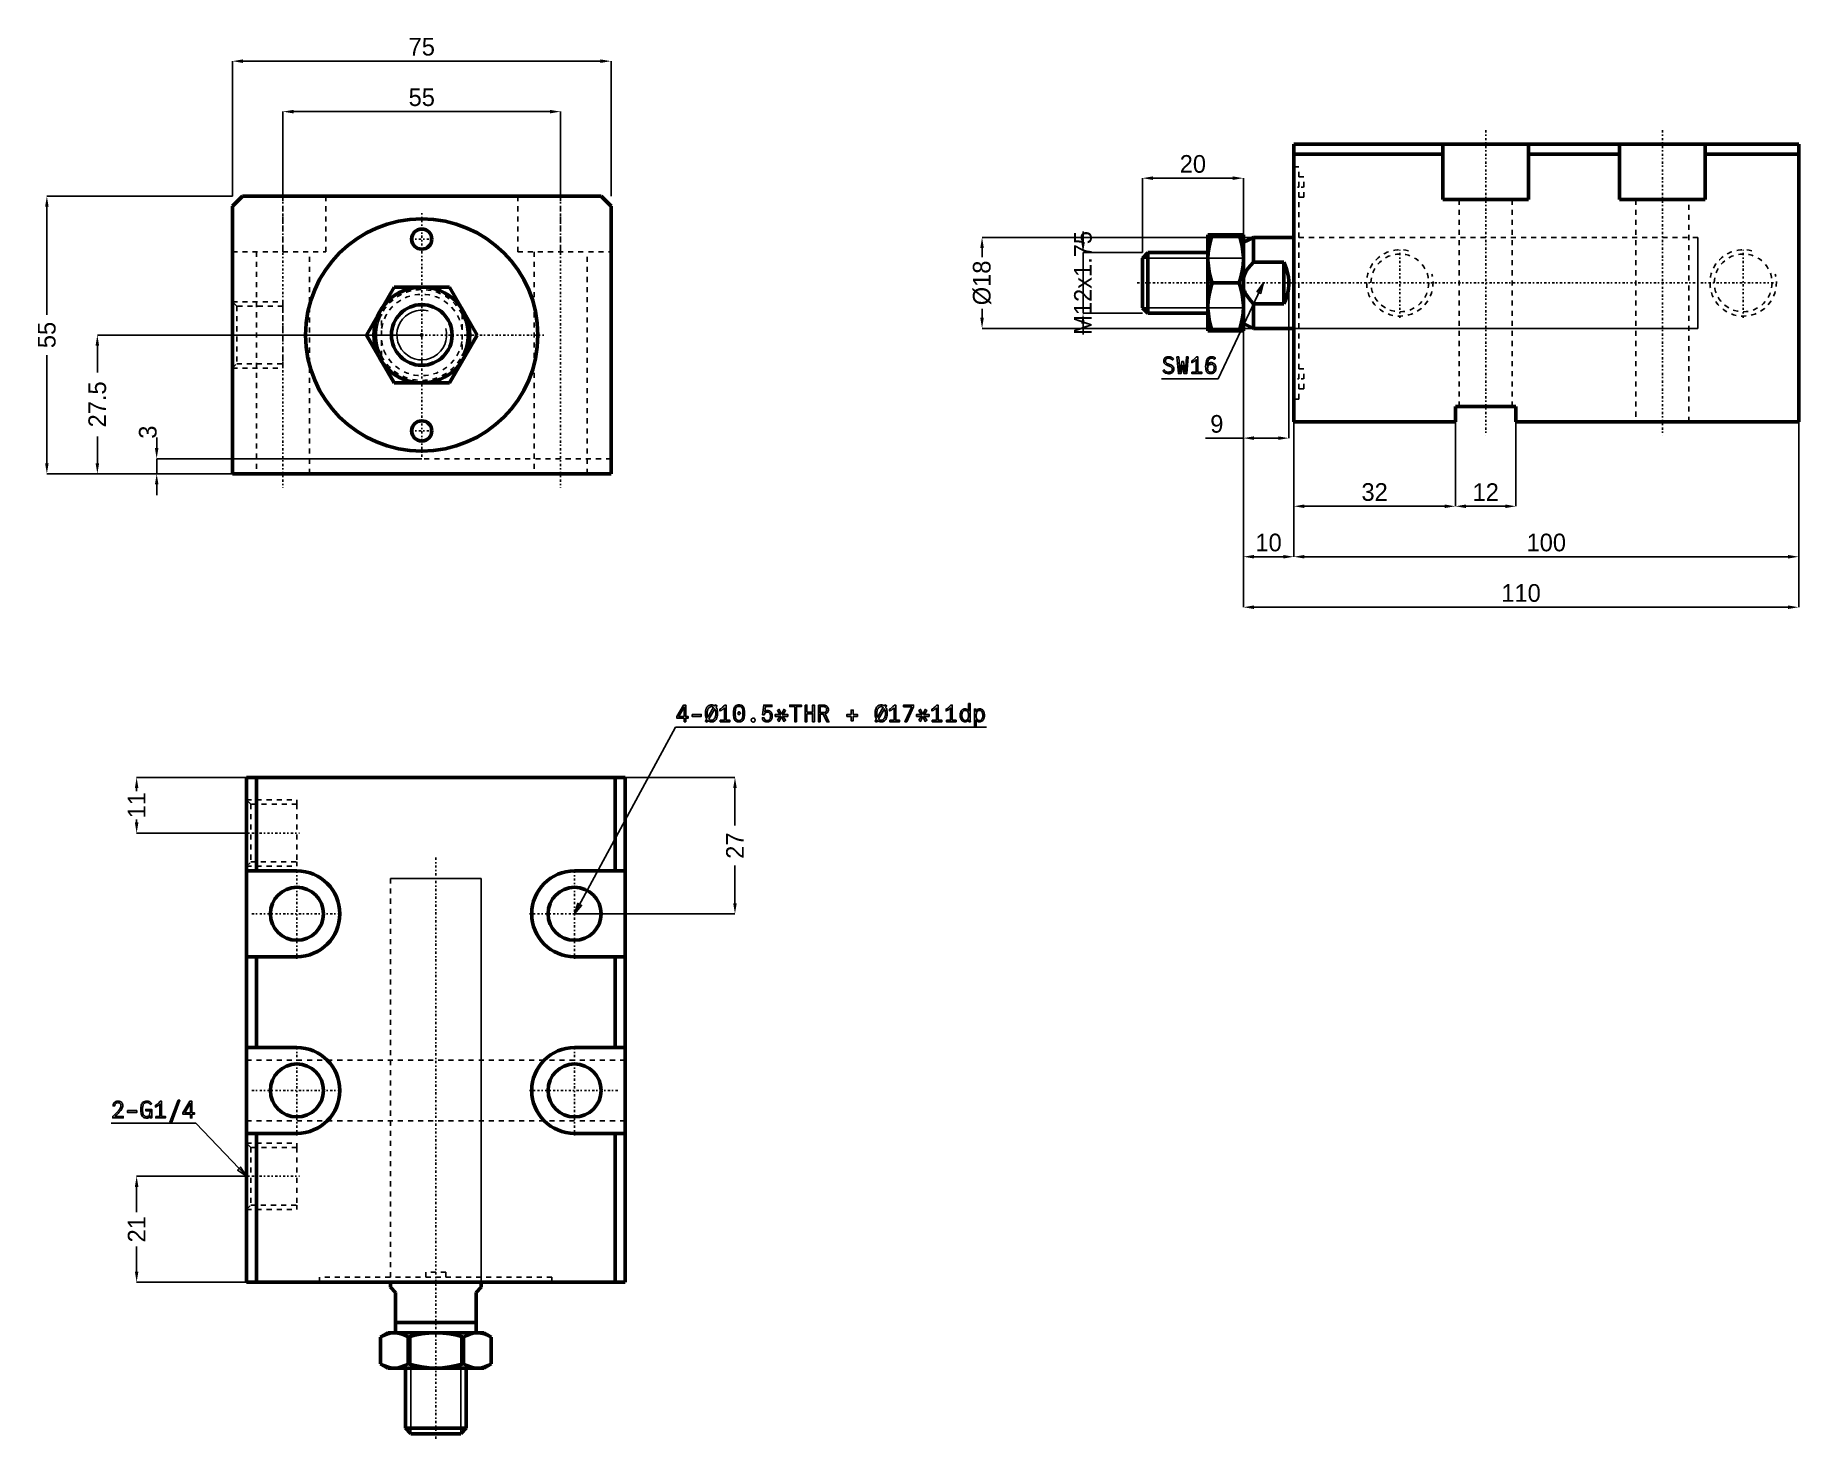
# Model space of a CAD drawing. Header units: millimetres. Extents: x -77 to 273, y -219 to 59.
import ezdxf

# ---------------------------------------------------------------- set-up
doc = ezdxf.new("R2010")
doc.units = ezdxf.units.MM
doc.linetypes.add('Center', pattern=[1.5, 0.45, -0.5, 0.05, -0.5])
doc.linetypes.add('Dashed', pattern=[2, 1, -1])
for name, color, linetype, lineweight in [('2d ConnectionPoints', 7, 'Continuous', 50), ('AM_0', 7, 'Continuous', 50), ('AM_5', 3, 'Continuous', 25), ('AM_7', 7, 'Center', 25), ('AM_9', 6, 'Dashed', 25)]:
    doc.layers.add(name, color=color, linetype=linetype, lineweight=lineweight)
doc.dimstyles.new('ISO-25', dxfattribs={"dimtxt": 2.5, "dimasz": 2.5, "dimexe": 1.25, "dimexo": 0.625, "dimtad": 1, "dimtxsty": 'Standard', "dimcen": 2.5, "dimadec": 0, "dimazin": 0, "dimtfac": 1, "dimtmove": 0, "dimatfit": 3, "dimfxl": 1, "dimarcsym": 0})

msp = doc.modelspace()

# ---------------------------------------------------------------- blocks, each defined once
blk = doc.blocks.new('1_JEBL_M1_EX_32_50Sm1_0_in_JEBL_M1_EX_32_50S_0_0')
at = {"layer": 'AM_0'}
for p, q in [((-35.5, 27.5), (-37.5, 25.5)), ((-37.5, 25.5), (-37.5, -27.5)), ((35.5, 27.5), (-35.5, 27.5)), ((37.5, 25.5), (35.5, 27.5)), ((37.5, -27.5), (37.5, 25.5)), ((-37.5, -27.5), (37.5, -27.5))]:
    blk.add_line(p, q, dxfattribs=at)
for centre, radius in [((0, 0), 23), ((0, 19), 2), ((0, -19), 2)]:
    blk.add_circle(centre, radius, dxfattribs=at)
at = {"layer": 'AM_5', "linetype": 'Dashed'}
for p, q in [((-37.5, 6.5785), (-27.5, 6.5785)), ((-27.5, 5.7225), (-27.5, 6.5785)), ((-37.5, -6.5785), (-27.5, -6.5785)), ((-27.5, -5.7225), (-27.5, -6.5785))]:
    blk.add_line(p, q, dxfattribs=at)
at = {"layer": 'AM_7'}
for p, q in [((-27.5, 30.25), (-27.5, -30.25)), ((27.5, 30.25), (27.5, -30.25)), ((0, -24.15), (0, 24.15)), ((-2.1, 19), (2.1, 19)), ((-38, 0), (-27, 0)), ((-24.15, 0), (24.15, 0)), ((-2.1, -19), (2.1, -19))]:
    blk.add_line(p, q, dxfattribs=at)
at = {"layer": 'AM_9'}
for p, q in [((-27.5, 16.5), (-27.5, 27.5)), ((-19, 16.5), (-19, 27.5)), ((19, 27.5), (19, 16.5)), ((27.5, 16.5), (27.5, 27.5)), ((-37.5, 16.5), (-19, 16.5)), ((-32.75, 16.5), (-32.75, -27.5)), ((-22.25, -27.5), (-22.25, 16.5)), ((19, 16.5), (37.5, 16.5)), ((22.25, 16.5), (22.25, -27.5)), ((32.75, -27.5), (32.75, 16.5)), ((-36.644, 5.7225), (-37.5, 6.5785)), ((-27.5, 5.7225), (-36.644, 5.7225)), ((-36.644, 5.7225), (-36.644, -5.7225)), ((-27.5, 5.7225), (-27.5, -5.7225)), ((-37.5, -6.5785), (-36.644, -5.7225)), ((-36.644, -5.7225), (-27.5, -5.7225)), ((37.5, -24.5), (-37.5, -24.5))]:
    blk.add_line(p, q, dxfattribs=at)
blk = doc.blocks.new('2_JEBL_32_50ST_EX_rod_0_in_JEBL_M1_EX_32_50S_0_0')
at = {"layer": 'AM_0'}
for p, q in [((-10.97, 0), (-5.48, 9.5)), ((-5.48, 9.5), (5.48, 9.5)), ((5.48, 9.5), (10.97, 0)), ((-5.48, -9.5), (-10.97, 0)), ((10.97, 0), (5.48, -9.5)), ((5.48, -9.5), (-5.48, -9.5))]:
    blk.add_line(p, q, dxfattribs=at)
for radius in [9.5, 6]:
    blk.add_circle((0, 0), radius, dxfattribs=at)
at = {"layer": 'AM_5'}
blk.add_arc((0, 0), 4.93, 75, 15, dxfattribs=at)
at = {"layer": 'AM_9'}
for p, q in [((-8, -4.12), (-8, 4.12)), ((8, 4.12), (8, -4.12))]:
    blk.add_line(p, q, dxfattribs=at)
for points in [[(-8, 4.12), (-8.33, 3.41), (-8.59, 2.67), (-8.79, 1.91), (-8.93, 1.14), (-8.99, 0.36), (-8.99, -0.43), (-8.92, -1.21), (-8.78, -1.98), (-8.57, -2.74), (-8.3, -3.48), (-8, -4.12)], [(8, -4.12), (8.33, -3.41), (8.59, -2.67), (8.79, -1.91), (8.93, -1.14), (8.99, -0.36), (8.99, 0.43), (8.92, 1.21), (8.78, 1.98), (8.57, 2.74), (8.3, 3.48), (8, 4.12)]]:
    blk.add_lwpolyline(points, dxfattribs=at)
for radius, start, end in [(9, 27.266, 152.734), (8.07, 7.4106, 172.5894), (8.07, 187.4106, 352.5894), (9, 207.266, 332.734)]:
    blk.add_arc((0, 0), radius, start, end, dxfattribs=at)
blk = doc.blocks.new('*D3')
at = {"layer": 'AM_5', "color": 0, "lineweight": -2}
for p, q in [((-37.5, 27.5), (-37.5, 54.25)), ((-35.4, 54.25), (35.4, 54.25)), ((37.5, 27.5), (37.5, 54.25))]:
    blk.add_line(p, q, dxfattribs=at)
at = {"layer": 'AM_5', "color": 0}
for points in [[(-35.4, 54.6), (-35.4, 53.9), (-37.5, 54.25)], [(35.4, 53.9), (35.4, 54.6), (37.5, 54.25)]]:
    blk.add_solid(points, dxfattribs=at)
at = {"layer": 'Defpoints', "color": 0}
for p in [(37.5, 54.25), (-37.5, 27.5), (37.5, 27.5)]:
    blk.add_point(p, dxfattribs=at)
at = {"layer": 'AM_5', "color": 0, "insert": (0, 57.09), "char_height": 3.5, "attachment_point": 5}
blk.add_mtext('75', dxfattribs=at)
blk = doc.blocks.new('*D4')
at = {"layer": 'AM_5', "color": 0, "lineweight": -2}
for p, q in [((-37.5, 27.5), (-74.25, 27.5)), ((-74.25, 25.4), (-74.25, 4.01)), ((-74.25, -25.4), (-74.25, -4.01)), ((-37.5, -27.5), (-74.25, -27.5))]:
    blk.add_line(p, q, dxfattribs=at)
at = {"layer": 'AM_5', "color": 0}
for points in [[(-73.9, 25.4), (-74.6, 25.4), (-74.25, 27.5)], [(-74.6, -25.4), (-73.9, -25.4), (-74.25, -27.5)]]:
    blk.add_solid(points, dxfattribs=at)
at = {"layer": 'Defpoints', "color": 0}
for p in [(-37.5, 27.5), (-74.25, -27.5), (-37.5, -27.5)]:
    blk.add_point(p, dxfattribs=at)
at = {"layer": 'AM_5', "color": 0, "insert": (-74.25, 0), "char_height": 3.5, "attachment_point": 5, "rotation": 90}
blk.add_mtext('55', dxfattribs=at)
blk = doc.blocks.new('*D5')
at = {"layer": 'AM_5', "color": 0, "lineweight": -2}
for p, q in [((0, 0), (-64.25, 0)), ((-64.25, -2.1), (-64.25, -7.41)), ((-64.25, -25.4), (-64.25, -20.09)), ((-37.5, -27.5), (-64.25, -27.5))]:
    blk.add_line(p, q, dxfattribs=at)
at = {"layer": 'AM_5', "color": 0}
for points in [[(-63.9, -2.1), (-64.6, -2.1), (-64.25, 0)], [(-64.6, -25.4), (-63.9, -25.4), (-64.25, -27.5)]]:
    blk.add_solid(points, dxfattribs=at)
at = {"layer": 'Defpoints', "color": 0}
for p in [(0, 0), (-64.25, -27.5), (-37.5, -27.5)]:
    blk.add_point(p, dxfattribs=at)
at = {"layer": 'AM_5', "color": 0, "insert": (-64.25, -13.75), "char_height": 3.5, "attachment_point": 5, "rotation": 90}
blk.add_mtext('27.5', dxfattribs=at)
blk = doc.blocks.new('*D6')
at = {"layer": 'AM_5', "color": 0, "lineweight": -2}
for p, q in [((-52.5, -22.4), (-52.5, -20.3)), ((0, -24.5), (-52.5, -24.5)), ((-52.5, -24.5), (-52.5, -27.5)), ((-37.5, -27.5), (-52.5, -27.5)), ((-52.5, -29.6), (-52.5, -31.7))]:
    blk.add_line(p, q, dxfattribs=at)
at = {"layer": 'AM_5', "color": 0}
for points in [[(-52.85, -22.4), (-52.15, -22.4), (-52.5, -24.5)], [(-52.15, -29.6), (-52.85, -29.6), (-52.5, -27.5)]]:
    blk.add_solid(points, dxfattribs=at)
at = {"layer": 'Defpoints', "color": 0}
for p in [(-52.5, -27.5), (-37.5, -27.5), (0, -24.5)]:
    blk.add_point(p, dxfattribs=at)
at = {"layer": 'AM_5', "color": 0, "insert": (-54.25, -19.25), "char_height": 3.5, "attachment_point": 5, "rotation": 90}
blk.add_mtext('3', dxfattribs=at)
blk = doc.blocks.new('*D7')
at = {"layer": 'AM_5', "color": 0, "lineweight": -2}
for p, q in [((-27.5, 27.5), (-27.5, 44.25)), ((-25.4, 44.25), (25.4, 44.25)), ((27.5, 27.5), (27.5, 44.25))]:
    blk.add_line(p, q, dxfattribs=at)
at = {"layer": 'AM_5', "color": 0}
for points in [[(-25.4, 44.6), (-25.4, 43.9), (-27.5, 44.25)], [(25.4, 43.9), (25.4, 44.6), (27.5, 44.25)]]:
    blk.add_solid(points, dxfattribs=at)
at = {"layer": 'Defpoints', "color": 0}
for p in [(27.5, 44.25), (-27.5, 27.5), (27.5, 27.5)]:
    blk.add_point(p, dxfattribs=at)
at = {"layer": 'AM_5', "color": 0, "insert": (0, 47.09), "char_height": 3.5, "attachment_point": 5}
blk.add_mtext('55', dxfattribs=at)
blk = doc.blocks.new('1_JEBL_M1_EX_32_50Sm1_0_in_JEBL_M1_EX_32_50S_0_2')
at = {"layer": 'AM_0'}
for p, q in [((100, 27.5), (0, 27.5)), ((0, -27.5), (0, 27.5)), ((29.5, 25.5), (0, 25.5)), ((29.5, 27.5), (29.5, 16.5)), ((46.5, 16.5), (46.5, 27.5)), ((64.5, 25.5), (46.5, 25.5)), ((64.5, 27.5), (64.5, 16.5)), ((81.5, 16.5), (81.5, 27.5)), ((100, 25.5), (81.5, 25.5)), ((100, -27.5), (100, 27.5)), ((29.5, 16.5), (46.5, 16.5)), ((64.5, 16.5), (81.5, 16.5)), ((32, -27.5), (0, -27.5)), ((32, -24.5), (44, -24.5)), ((32, -27.5), (32, -24.5)), ((44, -24.5), (44, -27.5)), ((100, -27.5), (44, -27.5))]:
    blk.add_line(p, q, dxfattribs=at)
at = {"layer": 'AM_5', "linetype": 'Dashed'}
for centre in [(21, 0), (89, 0)]:
    blk.add_arc(centre, 6.5785, 75, 15, dxfattribs=at)
at = {"layer": 'AM_7'}
for p, q in [((38, 30.25), (38, -30.25)), ((73, 30.25), (73, -30.25)), ((-0.1, 19), (2.1, 19)), ((21, -6.907425), (21, 6.907425)), ((89, -6.907425), (89, 6.907425)), ((-0.1, -19), (2.1, -19))]:
    blk.add_line(p, q, dxfattribs=at)
at = {"layer": 'AM_9'}
for p, q in [((1, 23), (0, 23)), ((1, -23), (1, 23)), ((2, 21), (1, 21)), ((2, 17), (2, 21)), ((1, 17), (2, 17)), ((32.75, 16.5), (32.75, -24.5)), ((43.25, -24.5), (43.25, 16.5)), ((67.75, 16.5), (67.75, -27.5)), ((78.25, -27.5), (78.25, 16.5)), ((80, 9), (1, 9)), ((80, -9), (80, 9)), ((1, -9), (80, -9)), ((2, -17), (1, -17)), ((2, -21), (2, -17)), ((0, -23), (1, -23)), ((1, -21), (2, -21))]:
    blk.add_line(p, q, dxfattribs=at)
for centre in [(21, 0), (89, 0)]:
    blk.add_circle(centre, 5.7225, dxfattribs=at)
blk = doc.blocks.new('2_JEBL_32_50ST_EX_rod_0_in_JEBL_M1_EX_32_50S_0_2')
at = {"layer": 'AM_0'}
for p, q in [((-17, 9.5), (-10, 9.5)), ((-17, 9.5), (-17, -9.5)), ((-10, 9.5), (-10, -9.5)), ((-8, 9), (-10, 8.07)), ((0, 9), (-8, 9)), ((-8, 9), (-8, 4.12)), ((-28.93, 6), (-30, 4.93)), ((-30, 4.93), (-30, -4.93)), ((-17, 6), (-28.93, 6)), ((-28.93, 6), (-28.93, -6)), ((-2, 4.12), (-8, 4.12)), ((-2, 4.12), (-2, -4.12)), ((-10.85, 0), (-16.15, 0)), ((-30, -4.93), (-28.93, -6)), ((-28.93, -6), (-17, -6)), ((-8, -4.12), (-2, -4.12)), ((-8, -4.12), (-8, -9)), ((-10, -9.5), (-17, -9.5)), ((-10, -8.07), (-8, -9)), ((-8, -9), (0, -9))]:
    blk.add_line(p, q, dxfattribs=at)
for points in [[(-16.15, 9.5), (-16.5, 8.34), (-16.77, 7.17), (-16.94, 5.97), (-17, 4.75)], [(-10, 4.75), (-10, 5.09), (-10.08, 6.2), (-10.26, 7.3), (-10.52, 8.41), (-10.85, 9.5)], [(-17, 4.75), (-17, 4.41), (-16.92, 3.3), (-16.74, 2.2), (-16.48, 1.09), (-16.15, 0)], [(-10.85, 0), (-10.5, 1.16), (-10.23, 2.33), (-10.06, 3.53), (-10, 4.75)], [(-8, 4.12), (-8.54, 3.54), (-9.03, 2.92), (-9.49, 2.24), (-9.84, 1.5), (-10, 1.04)], [(-2, -4.12), (-1.67, -3.41), (-1.41, -2.67), (-1.21, -1.91), (-1.07, -1.14), (-1.01, -0.36), (-1.01, 0.43), (-1.08, 1.21), (-1.22, 1.98), (-1.43, 2.74), (-1.7, 3.48), (-2, 4.12)], [(-16.15, 0), (-16.5, -1.16), (-16.77, -2.33), (-16.94, -3.53), (-17, -4.75)], [(-10, -4.75), (-10, -4.41), (-10.08, -3.3), (-10.26, -2.2), (-10.52, -1.09), (-10.85, 0)], [(-10, -1.04), (-9.96, -1.18), (-9.8, -1.6), (-9.61, -2), (-9.13, -2.79), (-8.6, -3.48), (-8, -4.12)], [(-17, -4.75), (-17, -5.09), (-16.92, -6.2), (-16.74, -7.3), (-16.48, -8.41), (-16.15, -9.5)], [(-10.85, -9.5), (-10.5, -8.34), (-10.23, -7.17), (-10.06, -5.97), (-10, -4.75)]]:
    blk.add_lwpolyline(points, dxfattribs=at)
at = {"layer": 'AM_5'}
for p, q in [((-30, 4.93), (-10, 4.93)), ((-30, -4.93), (-10, -4.93))]:
    blk.add_line(p, q, dxfattribs=at)
at = {"layer": 'AM_7'}
blk.add_line((-31, 0), (95.91, 0), dxfattribs=at)
at = {"layer": 'AM_9'}
for p, q in [((80, 9), (0, 9)), ((80, 9), (80, -9)), ((0, -9), (80, -9))]:
    blk.add_line(p, q, dxfattribs=at)
blk = doc.blocks.new('*D20')
at = {"layer": 'AM_5', "color": 0, "lineweight": -2}
for p, q in [((172.72, 10.32), (172.72, -43.93)), ((272.72, 10.32), (272.72, -43.93)), ((174.82, -43.93), (270.62, -43.93))]:
    blk.add_line(p, q, dxfattribs=at)
at = {"layer": 'AM_5', "color": 0}
for points in [[(174.82, -43.58), (174.82, -44.28), (172.72, -43.93)], [(270.62, -44.28), (270.62, -43.58), (272.72, -43.93)]]:
    blk.add_solid(points, dxfattribs=at)
at = {"layer": 'Defpoints', "color": 0}
for p in [(172.72, 10.32), (272.72, 10.32), (272.72, -43.93)]:
    blk.add_point(p, dxfattribs=at)
at = {"layer": 'AM_5', "color": 0, "insert": (222.72, -41.13), "char_height": 3.5, "attachment_point": 5}
blk.add_mtext('100', dxfattribs=at)
blk = doc.blocks.new('*D21')
at = {"layer": 'AM_5', "color": 0, "lineweight": -2}
for p, q in [((272.72, 10.32), (272.72, -53.93)), ((162.72, 2.25), (162.72, -53.93)), ((164.82, -53.93), (270.62, -53.93))]:
    blk.add_line(p, q, dxfattribs=at)
at = {"layer": 'AM_5', "color": 0}
for points in [[(164.82, -53.58), (164.82, -54.28), (162.72, -53.93)], [(270.62, -54.28), (270.62, -53.58), (272.72, -53.93)]]:
    blk.add_solid(points, dxfattribs=at)
at = {"layer": 'Defpoints', "color": 0}
for p in [(272.72, 10.32), (162.72, 2.25), (272.72, -53.93)]:
    blk.add_point(p, dxfattribs=at)
at = {"layer": 'AM_5', "color": 0, "insert": (217.72, -51.13), "char_height": 3.5, "attachment_point": 5}
blk.add_mtext('110', dxfattribs=at)
blk = doc.blocks.new('*D22')
at = {"layer": 'AM_5', "color": 0, "lineweight": -2}
for p, q in [((204.72, -17.18), (204.72, -33.93)), ((216.72, -17.18), (216.72, -33.93)), ((206.82, -33.93), (214.62, -33.93))]:
    blk.add_line(p, q, dxfattribs=at)
at = {"layer": 'AM_5', "color": 0}
for points in [[(206.82, -33.58), (206.82, -34.28), (204.72, -33.93)], [(214.62, -34.28), (214.62, -33.58), (216.72, -33.93)]]:
    blk.add_solid(points, dxfattribs=at)
at = {"layer": 'Defpoints', "color": 0}
for p in [(204.72, -17.18), (216.72, -17.18), (216.72, -33.93)]:
    blk.add_point(p, dxfattribs=at)
at = {"layer": 'AM_5', "color": 0, "insert": (210.72, -31.13), "char_height": 3.5, "attachment_point": 5}
blk.add_mtext('12', dxfattribs=at)
blk = doc.blocks.new('*D23')
at = {"layer": 'AM_5', "color": 0, "lineweight": -2}
for p, q in [((162.72, 2.25), (162.72, -43.93)), ((172.72, 1.32), (172.72, -43.93)), ((170.62, -43.93), (164.82, -43.93))]:
    blk.add_line(p, q, dxfattribs=at)
at = {"layer": 'AM_5', "color": 0}
for points in [[(164.82, -43.58), (164.82, -44.28), (162.72, -43.93)], [(170.62, -44.28), (170.62, -43.58), (172.72, -43.93)]]:
    blk.add_solid(points, dxfattribs=at)
at = {"layer": 'Defpoints', "color": 0}
for p in [(162.72, 2.25), (172.72, 1.32), (162.72, -43.93)]:
    blk.add_point(p, dxfattribs=at)
at = {"layer": 'AM_5', "color": 0, "insert": (167.72, -41.13), "char_height": 3.5, "attachment_point": 5}
blk.add_mtext('10', dxfattribs=at)
blk = doc.blocks.new('*D24')
at = {"layer": 'AM_5', "color": 0, "lineweight": -2}
for p, q in [((172.72, 19.32), (110.97, 19.32)), ((110.97, 17.22), (110.97, 15.45)), ((110.97, 3.42), (110.97, 5.19)), ((172.72, 1.32), (110.97, 1.32))]:
    blk.add_line(p, q, dxfattribs=at)
at = {"layer": 'AM_5', "color": 0}
for points in [[(111.32, 17.22), (110.62, 17.22), (110.97, 19.32)], [(110.62, 3.42), (111.32, 3.42), (110.97, 1.32)]]:
    blk.add_solid(points, dxfattribs=at)
at = {"layer": 'Defpoints', "color": 0}
for p in [(172.72, 19.32), (110.97, 1.32), (172.72, 1.32)]:
    blk.add_point(p, dxfattribs=at)
at = {"layer": 'AM_5', "color": 0, "insert": (110.97, 10.32), "char_height": 3.5, "attachment_point": 5, "rotation": 90}
blk.add_mtext('Ø18', dxfattribs=at)
blk = doc.blocks.new('*D25')
at = {"layer": 'AM_5', "color": 0, "lineweight": -2}
for p, q in [((130.97, 18.42), (130.97, 20.52)), ((142.72, 16.32), (130.97, 16.32)), ((130.97, 16.32), (130.97, 4.32)), ((142.72, 4.32), (130.97, 4.32)), ((130.97, 2.22), (130.97, 0.12))]:
    blk.add_line(p, q, dxfattribs=at)
at = {"layer": 'AM_5', "color": 0}
for points in [[(130.62, 18.42), (131.32, 18.42), (130.97, 16.32)], [(131.32, 2.22), (130.62, 2.22), (130.97, 4.32)]]:
    blk.add_solid(points, dxfattribs=at)
at = {"layer": 'Defpoints', "color": 0}
for p in [(142.72, 16.32), (130.97, 4.32), (142.72, 4.32)]:
    blk.add_point(p, dxfattribs=at)
at = {"layer": 'AM_5', "color": 0, "insert": (130.97, 10.32), "char_height": 3.5, "attachment_point": 5, "rotation": 90}
blk.add_mtext('M12x1.75', dxfattribs=at)
blk = doc.blocks.new('*D26')
at = {"layer": 'AM_5', "color": 0, "lineweight": -2}
for p, q in [((171.72, 10.32), (171.72, -20.43)), ((162.72, 1.32), (162.72, -20.43)), ((162.72, -20.43), (155.25, -20.43)), ((169.62, -20.43), (164.82, -20.43))]:
    blk.add_line(p, q, dxfattribs=at)
at = {"layer": 'AM_5', "color": 0}
for points in [[(164.82, -20.08), (164.82, -20.78), (162.72, -20.43)], [(169.62, -20.78), (169.62, -20.08), (171.72, -20.43)]]:
    blk.add_solid(points, dxfattribs=at)
at = {"layer": 'Defpoints', "color": 0}
for p in [(171.72, 10.32), (162.72, 1.32), (162.72, -20.43)]:
    blk.add_point(p, dxfattribs=at)
at = {"layer": 'AM_5', "color": 0, "insert": (157.47, -17.63), "char_height": 3.5, "attachment_point": 5}
blk.add_mtext('9', dxfattribs=at)
blk = doc.blocks.new('*D27')
at = {"layer": 'AM_5', "color": 0, "lineweight": -2}
for p, q in [((142.72, 16.32), (142.72, 31.07)), ((144.82, 31.07), (160.62, 31.07)), ((162.72, 19.32), (162.72, 31.07))]:
    blk.add_line(p, q, dxfattribs=at)
at = {"layer": 'AM_5', "color": 0}
for points in [[(144.82, 31.42), (144.82, 30.72), (142.72, 31.07)], [(160.62, 30.72), (160.62, 31.42), (162.72, 31.07)]]:
    blk.add_solid(points, dxfattribs=at)
at = {"layer": 'Defpoints', "color": 0}
for p in [(162.72, 31.07), (162.72, 19.32), (142.72, 16.32)]:
    blk.add_point(p, dxfattribs=at)
at = {"layer": 'AM_5', "color": 0, "insert": (152.72, 33.87), "char_height": 3.5, "attachment_point": 5}
blk.add_mtext('20', dxfattribs=at)
blk = doc.blocks.new('*D28')
at = {"layer": 'AM_5', "color": 0, "lineweight": -2}
for p, q in [((172.72, 10.32), (172.72, -33.93)), ((204.72, -17.18), (204.72, -33.93)), ((174.82, -33.93), (202.62, -33.93))]:
    blk.add_line(p, q, dxfattribs=at)
at = {"layer": 'AM_5', "color": 0}
for points in [[(174.82, -33.58), (174.82, -34.28), (172.72, -33.93)], [(202.62, -34.28), (202.62, -33.58), (204.72, -33.93)]]:
    blk.add_solid(points, dxfattribs=at)
at = {"layer": 'Defpoints', "color": 0}
for p in [(172.72, 10.32), (204.72, -17.18), (204.72, -33.93)]:
    blk.add_point(p, dxfattribs=at)
at = {"layer": 'AM_5', "color": 0, "insert": (188.72, -31.13), "char_height": 3.5, "attachment_point": 5}
blk.add_mtext('32', dxfattribs=at)
blk = doc.blocks.new('1_JEBL_M1_EX_32_50Sm1_0_in_JEBL_M1_EX_32_50S_0_4')
at = {"layer": 'AM_0'}
for p, q in [((37.5, 100), (-37.5, 100)), ((-37.5, 100), (-37.5, 0)), ((-35.5, 100), (-35.5, 81.5)), ((35.5, 100), (35.5, 81.5)), ((37.5, 100), (37.5, 0)), ((-27.5, 81.5), (-37.5, 81.5)), ((37.5, 81.5), (27.5, 81.5)), ((-37.5, 64.5), (-27.5, 64.5)), ((-35.5, 64.5), (-35.5, 46.5)), ((27.5, 64.5), (37.5, 64.5)), ((35.5, 64.5), (35.5, 46.5)), ((-27.5, 46.5), (-37.5, 46.5)), ((37.5, 46.5), (27.5, 46.5)), ((-37.5, 29.5), (-27.5, 29.5)), ((-35.5, 29.5), (-35.5, 0)), ((27.5, 29.5), (37.5, 29.5)), ((35.5, 29.5), (35.5, 0)), ((37.5, 0), (-37.5, 0))]:
    blk.add_line(p, q, dxfattribs=at)
for centre in [(-27.5, 73), (27.5, 73), (-27.5, 38), (27.5, 38)]:
    blk.add_circle(centre, 5.25, dxfattribs=at)
for centre, start, end in [((-27.5, 73), 270, 90), ((27.5, 73), 90, 270), ((-27.5, 38), 270, 90), ((27.5, 38), 90, 270)]:
    blk.add_arc(centre, 8.5, start, end, dxfattribs=at)
at = {"layer": 'AM_5', "linetype": 'Dashed'}
for p, q in [((-37.5, 95.5785), (-27.5, 95.5785)), ((-27.5, 94.7225), (-27.5, 95.5785)), ((-37.5, 82.4215), (-27.5, 82.4215)), ((-27.5, 83.2775), (-27.5, 82.4215)), ((-37.5, 27.5785), (-27.5, 27.5785)), ((-27.5, 26.7225), (-27.5, 27.5785)), ((-37.5, 14.4215), (-27.5, 14.4215)), ((-27.5, 15.2775), (-27.5, 14.4215))]:
    blk.add_line(p, q, dxfattribs=at)
at = {"layer": 'AM_7'}
for p, q in [((-38, 89), (-27, 89)), ((-27.5, 64.075), (-27.5, 81.925)), ((27.5, 64.075), (27.5, 81.925)), ((-36.425, 73), (-18.575, 73)), ((18.575, 73), (36.425, 73)), ((-27.5, 29.075), (-27.5, 46.925)), ((27.5, 29.075), (27.5, 46.925)), ((-36.425, 38), (-18.575, 38)), ((18.575, 38), (36.425, 38)), ((-38, 21), (-27, 21))]:
    blk.add_line(p, q, dxfattribs=at)
at = {"layer": 'AM_9'}
for p, q in [((-36.644, 94.7225), (-37.5, 95.5785)), ((-27.5, 94.7225), (-36.644, 94.7225)), ((-36.644, 94.7225), (-36.644, 83.2775)), ((-27.5, 94.7225), (-27.5, 83.2775)), ((-37.5, 82.4215), (-36.644, 83.2775)), ((-36.644, 83.2775), (-27.5, 83.2775)), ((9, 80), (-9, 80)), ((-9, 80), (-9, 1)), ((9, 1), (9, 80)), ((37.5, 44), (-37.5, 44)), ((37.5, 32), (-37.5, 32)), ((-36.644, 26.7225), (-37.5, 27.5785)), ((-27.5, 26.7225), (-36.644, 26.7225)), ((-36.644, 26.7225), (-36.644, 15.2775)), ((-27.5, 26.7225), (-27.5, 15.2775)), ((-37.5, 14.4215), (-36.644, 15.2775)), ((-36.644, 15.2775), (-27.5, 15.2775)), ((23, 1), (-23, 1)), ((-23, 1), (-23, 0)), ((2, 2), (-2, 2)), ((-2, 2), (-2, 1)), ((2, 1), (2, 2)), ((23, 0), (23, 1))]:
    blk.add_line(p, q, dxfattribs=at)
blk = doc.blocks.new('2_JEBL_32_50ST_EX_rod_0_in_JEBL_M1_EX_32_50S_0_4')
at = {"layer": 'AM_0'}
for p, q in [((-9, 0), (-9, -1)), ((9, -1), (9, 0)), ((-8, -2), (-9, -1)), ((-8, -10), (-8, -2)), ((9, -1), (8, -2)), ((8, -2), (8, -10)), ((-9.5, -10), (-10.97, -10.85)), ((-9.5, -10), (9.5, -10)), ((-8, -8), (8, -8)), ((10.97, -10.85), (9.5, -10)), ((-10.97, -10.85), (-10.97, -16.15)), ((-5.48, -10.85), (-5.48, -16.15)), ((5.48, -10.85), (5.48, -16.15)), ((10.97, -10.85), (10.97, -16.15)), ((-10.97, -16.15), (-9.5, -17)), ((-9.5, -17), (9.5, -17)), ((-6, -17), (-6, -28.93)), ((6, -28.93), (6, -17)), ((9.5, -17), (10.97, -16.15)), ((-6, -28.93), (-4.93, -30)), ((-6, -28.93), (6, -28.93)), ((-4.93, -30), (4.93, -30)), ((4.93, -30), (6, -28.93))]:
    blk.add_line(p, q, dxfattribs=at)
for points in [[(-8.23, -10), (-8.42, -10), (-9.06, -10.08), (-9.7, -10.26), (-10.34, -10.52), (-10.97, -10.85)], [(-5.48, -10.85), (-6.15, -10.5), (-6.83, -10.23), (-7.53, -10.06), (-8.23, -10)], [(0, -10), (-0.03, -10), (-1.4, -10.06), (-2.76, -10.23), (-4.13, -10.5), (-5.48, -10.85)], [(5.48, -10.85), (4.15, -10.5), (2.8, -10.23), (1.4, -10.06), (0, -10)], [(8.23, -10), (8.03, -10), (7.39, -10.08), (6.76, -10.26), (6.12, -10.52), (5.48, -10.85)], [(10.97, -10.85), (10.3, -10.5), (9.63, -10.23), (8.93, -10.06), (8.23, -10)], [(-10.97, -16.15), (-10.3, -16.5), (-9.63, -16.77), (-8.93, -16.94), (-8.23, -17)], [(-8.23, -17), (-8.03, -17), (-7.39, -16.92), (-6.76, -16.74), (-6.12, -16.48), (-5.48, -16.15)], [(-5.48, -16.15), (-4.15, -16.5), (-2.8, -16.77), (-1.4, -16.94), (0, -17)], [(0, -17), (0.03, -17), (1.4, -16.94), (2.76, -16.77), (4.13, -16.5), (5.48, -16.15)], [(5.48, -16.15), (6.15, -16.5), (6.83, -16.77), (7.53, -16.94), (8.23, -17)], [(8.23, -17), (8.42, -17), (9.06, -16.92), (9.7, -16.74), (10.34, -16.48), (10.97, -16.15)]]:
    blk.add_lwpolyline(points, dxfattribs=at)
at = {"layer": 'AM_5'}
for p, q in [((-4.93, -30), (-4.93, -10)), ((4.93, -30), (4.93, -10))]:
    blk.add_line(p, q, dxfattribs=at)
at = {"layer": 'AM_7'}
blk.add_line((0, -31), (0, 84.5), dxfattribs=at)
at = {"layer": 'AM_9'}
for p, q in [((-9, 80), (9, 80)), ((-9, 80), (-9, 0)), ((9, 0), (9, 80))]:
    blk.add_line(p, q, dxfattribs=at)
blk = doc.blocks.new('*D35')
at = {"layer": 'AM_5', "color": 0, "lineweight": -2}
for p, q in [((2.78, -87.67), (62.03, -87.67)), ((62.03, -89.77), (62.03, -97.2)), ((62.03, -112.57), (62.03, -105.13)), ((30.28, -114.67), (62.03, -114.67))]:
    blk.add_line(p, q, dxfattribs=at)
at = {"layer": 'AM_5', "color": 0}
for points in [[(62.38, -89.77), (61.68, -89.77), (62.03, -87.67)], [(61.68, -112.57), (62.38, -112.57), (62.03, -114.67)]]:
    blk.add_solid(points, dxfattribs=at)
at = {"layer": 'Defpoints', "color": 0}
for p in [(2.78, -87.67), (30.28, -114.67), (62.03, -114.67)]:
    blk.add_point(p, dxfattribs=at)
at = {"layer": 'AM_5', "color": 0, "insert": (62.03, -101.17), "char_height": 3.5, "attachment_point": 5, "rotation": 90}
blk.add_mtext('27', dxfattribs=at)
blk = doc.blocks.new('*D36')
at = {"layer": 'AM_5', "color": 0, "lineweight": -2}
for p, q in [((-34.72, -87.67), (-56.47, -87.67)), ((-56.47, -89.77), (-56.47, -90.37)), ((-56.47, -96.57), (-56.47, -95.97)), ((-34.72, -98.67), (-56.47, -98.67))]:
    blk.add_line(p, q, dxfattribs=at)
at = {"layer": 'AM_5', "color": 0}
for points in [[(-56.12, -89.77), (-56.82, -89.77), (-56.47, -87.67)], [(-56.82, -96.57), (-56.12, -96.57), (-56.47, -98.67)]]:
    blk.add_solid(points, dxfattribs=at)
at = {"layer": 'Defpoints', "color": 0}
for p in [(-56.47, -87.67), (-34.72, -87.67), (-34.72, -98.67)]:
    blk.add_point(p, dxfattribs=at)
at = {"layer": 'AM_5', "color": 0, "insert": (-56.47, -93.17), "char_height": 3.5, "attachment_point": 5, "rotation": 90}
blk.add_mtext('11', dxfattribs=at)
blk = doc.blocks.new('*D37')
at = {"layer": 'AM_5', "color": 0, "lineweight": -2}
for p, q in [((-34.72, -166.67), (-56.47, -166.67)), ((-56.47, -168.77), (-56.47, -173.78)), ((-56.47, -185.57), (-56.47, -180.55)), ((2.78, -187.67), (-56.47, -187.67))]:
    blk.add_line(p, q, dxfattribs=at)
at = {"layer": 'AM_5', "color": 0}
for points in [[(-56.12, -168.77), (-56.82, -168.77), (-56.47, -166.67)], [(-56.82, -185.57), (-56.12, -185.57), (-56.47, -187.67)]]:
    blk.add_solid(points, dxfattribs=at)
at = {"layer": 'Defpoints', "color": 0}
for p in [(-34.72, -166.67), (-56.47, -187.67), (2.78, -187.67)]:
    blk.add_point(p, dxfattribs=at)
at = {"layer": 'AM_5', "color": 0, "insert": (-56.47, -177.17), "char_height": 3.5, "attachment_point": 5, "rotation": 90}
blk.add_mtext('21', dxfattribs=at)

# ---------------------------------------------------------------- dimensions: what is measured, and where the dimension line sits
at = {"layer": 'AM_5'}
for base, p1, p2, text, picture, middle in [((37.5, 54.25), (-37.5, 27.5), (37.5, 27.5), '75', '*D3', (0, 54.25)), ((27.5, 44.25), (-27.5, 27.5), (27.5, 27.5), '55', '*D7', (0, 44.25)), ((162.718, 31.069), (142.718, 16.319), (162.718, 19.319), '20', '*D27', (152.718, 31.069)), ((162.718, -20.431), (171.718, 10.319), (162.718, 1.319), '9', '*D26', (157.468, -20.431)), ((272.718, -53.931), (162.718, 2.251), (272.718, 10.319), '110', '*D21', (217.718, -53.931)), ((272.718, -43.931), (172.718, 10.319), (272.718, 10.319), '100', '*D20', (222.718, -43.931)), ((204.718, -33.931), (172.718, 10.319), (204.718, -17.181), '32', '*D28', (188.718, -33.931)), ((162.718, -43.931), (172.718, 1.319), (162.718, 2.251), '10', '*D23', (167.718, -43.931)), ((216.718, -33.931), (204.718, -17.181), (216.718, -17.181), '12', '*D22', (210.718, -33.931))]:
    dim = msp.add_linear_dim(base=base, p1=p1, p2=p2, text=text, dimstyle='ISO-25', override={"dimtxt": 3.5, "dimasz": 2.1, "dimexe": 0, "dimexo": 0, "dimgap": 1.05}, dxfattribs=at)
    dim.commit()
    dim.dimension.update_dxf_attribs({"geometry": picture, "text_midpoint": middle, "dimtype": 160})
for base, p1, p2, text, picture, middle in [((-74.25, -27.5), (-37.5, 27.5), (-37.5, -27.5), '55', '*D4', (-74.25, 0)), ((110.968, 1.319), (172.718, 19.319), (172.718, 1.319), 'Ø18', '*D24', (110.968, 10.319)), ((130.968, 4.319), (142.718, 16.319), (142.718, 4.319), 'M12x1.75', '*D25', (130.968, 10.319)), ((-64.25, -27.5), (0, 0), (-37.5, -27.5), '27.5', '*D5', (-64.25, -13.75)), ((-52.5, -27.5), (0, -24.5), (-37.5, -27.5), '3', '*D6', (-54.25, -19.25)), ((-56.473, -87.667), (-34.723, -98.667), (-34.723, -87.667), '11', '*D36', (-56.473, -93.167)), ((62.027, -114.667), (2.777, -87.667), (30.277, -114.667), '27', '*D35', (62.027, -101.167)), ((-56.473, -187.667), (-34.723, -166.667), (2.777, -187.667), '21', '*D37', (-56.473, -177.167))]:
    dim = msp.add_linear_dim(base=base, p1=p1, p2=p2, angle=90, text=text, dimstyle='ISO-25', override={"dimtxt": 3.5, "dimasz": 2.1, "dimexe": 0, "dimexo": 0, "dimgap": 1.05}, dxfattribs=at)
    dim.commit()
    dim.dimension.update_dxf_attribs({"geometry": picture, "text_midpoint": middle, "dimtype": 160, "text_rotation": 90})

# ---------------------------------------------------------------- linework, layer by layer
at = {"layer": '2d ConnectionPoints'}
for p in [(172.718, 10.319), (0, 0), (2.777, -187.667)]:
    msp.add_point(p, dxfattribs=at)
at = {"layer": 'AM_5'}
for p, q in [((157.718, -8.681), (166.718, 10.319)), ((146.518, -8.681), (157.718, -8.681)), ((50.277, -77.667), (30.277, -114.667)), ((111.877, -77.667), (50.277, -77.667)), ((-61.523, -156.167), (-44.723, -156.167)), ((-44.723, -156.167), (-34.723, -166.667))]:
    msp.add_line(p, q, dxfattribs=at)
for points in [[(166.718, 10.319), (166.198, 8.241), (165.439, 8.601), (166.718, 10.319)], [(147, -6.901), (147, -6.901), (147.085, -6.989), (147.211, -7.105), (147.211, -7.105), (147.338, -7.2), (147.423, -7.252), (147.423, -7.252), (147.509, -7.295), (147.64, -7.342), (147.64, -7.342), (147.776, -7.367), (147.869, -7.372), (147.869, -7.372), (147.944, -7.369), (148.055, -7.353), (148.055, -7.353), (148.165, -7.325), (148.236, -7.298), (148.236, -7.298), (148.305, -7.266), (148.399, -7.208), (148.399, -7.208), (148.481, -7.138), (148.529, -7.085), (148.529, -7.085), (148.57, -7.028), (148.614, -6.934), (148.614, -6.934), (148.638, -6.833), (148.642, -6.76), (148.642, -6.76), (148.638, -6.689), (148.615, -6.592), (148.615, -6.592), (148.573, -6.505), (148.534, -6.453), (148.534, -6.453), (148.489, -6.405), (148.415, -6.34), (148.415, -6.34), (148.332, -6.283), (148.272, -6.25), (148.272, -6.25), (148.206, -6.219), (148.092, -6.169), (148.092, -6.169), (147.962, -6.116), (147.864, -6.08), (147.682, -6.011), (147.682, -6.011), (147.601, -5.977), (147.487, -5.925), (147.487, -5.925), (147.384, -5.871), (147.321, -5.834), (147.321, -5.834), (147.261, -5.794), (147.179, -5.722), (147.179, -5.722), (147.104, -5.636), (147.058, -5.571), (147.058, -5.571), (147.018, -5.5), (146.975, -5.38), (146.975, -5.38), (146.952, -5.245), (146.948, -5.147), (146.948, -5.147), (146.952, -5.051), (146.975, -4.914), (146.975, -4.914), (147.018, -4.787), (147.058, -4.708), (147.058, -4.708), (147.106, -4.634), (147.195, -4.535), (147.195, -4.535), (147.302, -4.452), (147.384, -4.404), (147.384, -4.404), (147.474, -4.364), (147.622, -4.321), (147.622, -4.321), (147.786, -4.298), (147.903, -4.294), (147.903, -4.294), (147.99, -4.296), (148.113, -4.308), (148.113, -4.308), (148.226, -4.329), (148.297, -4.35), (148.297, -4.35), (148.363, -4.373), (148.458, -4.415), (148.458, -4.415), (148.546, -4.465), (148.602, -4.502), (148.602, -4.502), (148.656, -4.543), (148.741, -4.614), (148.741, -4.614), (148.831, -4.695), (148.893, -4.756), (148.663, -4.958), (148.663, -4.958), (148.597, -4.889), (148.491, -4.799), (148.491, -4.799), (148.377, -4.726), (148.296, -4.686), (148.296, -4.686), (148.212, -4.654), (148.089, -4.619), (148.089, -4.619), (147.966, -4.6), (147.885, -4.596), (147.885, -4.596), (147.816, -4.599), (147.72, -4.614), (147.72, -4.614), (147.631, -4.641), (147.575, -4.666), (147.575, -4.666), (147.524, -4.696), (147.456, -4.749), (147.456, -4.749), (147.399, -4.812), (147.367, -4.86), (147.367, -4.86), (147.341, -4.912), (147.312, -4.994), (147.312, -4.994), (147.296, -5.084), (147.293, -5.147), (147.293, -5.147), (147.297, -5.221), (147.319, -5.322), (147.319, -5.322), (147.359, -5.41), (147.396, -5.463), (147.396, -5.463), (147.439, -5.511), (147.511, -5.575), (147.511, -5.575), (147.592, -5.631), (147.651, -5.662), (147.651, -5.662), (147.716, -5.693), (147.83, -5.741), (147.83, -5.741), (147.963, -5.793), (148.062, -5.829), (148.062, -5.829), (148.176, -5.872), (148.329, -5.932), (148.329, -5.932), (148.46, -5.99), (148.536, -6.027), (148.536, -6.027), (148.604, -6.067), (148.7, -6.137), (148.7, -6.137), (148.786, -6.221), (148.838, -6.284), (148.838, -6.284), (148.883, -6.355), (148.932, -6.474), (148.932, -6.474), (148.958, -6.611), (148.963, -6.712), (148.963, -6.712), (148.958, -6.818), (148.93, -6.969), (148.93, -6.969), (148.877, -7.111), (148.829, -7.201), (148.829, -7.201), (148.771, -7.286), (148.667, -7.399), (148.667, -7.399), (148.544, -7.495), (148.451, -7.55), (148.451, -7.55), (148.351, -7.597), (148.19, -7.647), (148.19, -7.647), (148.017, -7.674), (147.894, -7.679), (147.894, -7.679), (147.643, -7.656), (147.294, -7.535), (147.294, -7.535), (146.976, -7.309), (146.782, -7.101), (147, -6.901)], [(149.577, -4.332), (149.923, -4.332), (150.137, -7.317), (150.182, -7.34), (150.528, -5.252), (150.842, -5.252), (151.183, -7.34), (151.238, -7.317), (151.433, -4.332), (151.788, -4.332), (151.506, -7.631), (150.953, -7.631), (150.701, -6.039), (150.701, -6.007), (150.674, -6.007), (150.674, -6.039), (150.385, -7.631), (149.85, -7.631), (149.577, -4.332)], [(152.543, -7.34), (153.38, -7.34), (153.38, -4.878), (153.38, -4.878), (153.335, -4.924), (153.259, -4.994), (153.259, -4.994), (153.173, -5.068), (153.11, -5.12), (153.11, -5.12), (153.044, -5.17), (152.945, -5.242), (152.945, -5.242), (152.845, -5.31), (152.777, -5.352), (152.777, -5.352), (152.712, -5.39), (152.621, -5.436), (152.621, -5.436), (152.539, -5.469), (152.488, -5.484), (152.488, -5.138), (152.488, -5.138), (152.551, -5.108), (152.649, -5.052), (152.649, -5.052), (152.752, -4.982), (152.824, -4.927), (152.824, -4.927), (152.896, -4.869), (153.002, -4.778), (153.002, -4.778), (153.103, -4.684), (153.169, -4.619), (153.169, -4.619), (153.231, -4.555), (153.314, -4.466), (153.314, -4.466), (153.385, -4.383), (153.426, -4.332), (153.717, -4.332), (153.717, -7.34), (154.477, -7.34), (154.477, -7.631), (152.543, -7.631), (152.543, -7.34)], [(156.294, -7.659), (156.294, -7.659), (156.14, -7.651), (155.935, -7.614), (155.935, -7.614), (155.761, -7.544), (155.663, -7.48), (155.663, -7.48), (155.577, -7.403), (155.469, -7.269), (155.469, -7.269), (155.386, -7.111), (155.345, -6.993), (155.345, -6.993), (155.313, -6.865), (155.279, -6.653), (155.279, -6.653), (155.26, -6.418), (155.257, -6.248), (155.257, -6.248), (155.268, -5.9), (155.325, -5.436), (155.325, -5.436), (155.432, -5.042), (155.531, -4.819), (155.531, -4.819), (155.653, -4.633), (155.884, -4.43), (155.884, -4.43), (156.171, -4.321), (156.394, -4.301), (156.394, -4.301), (156.501, -4.304), (156.648, -4.321), (156.648, -4.321), (156.778, -4.352), (156.856, -4.38), (156.856, -4.38), (156.928, -4.414), (157.028, -4.473), (157.028, -4.473), (157.12, -4.541), (157.177, -4.592), (156.926, -4.797), (156.926, -4.797), (156.894, -4.759), (156.836, -4.709), (156.836, -4.709), (156.768, -4.666), (156.716, -4.641), (156.716, -4.641), (156.66, -4.62), (156.568, -4.597), (156.568, -4.597), (156.467, -4.585), (156.394, -4.583), (156.394, -4.583), (156.279, -4.592), (156.126, -4.638), (156.126, -4.638), (155.997, -4.725), (155.924, -4.806), (155.924, -4.806), (155.861, -4.898), (155.781, -5.047), (155.781, -5.047), (155.721, -5.21), (155.691, -5.325), (155.691, -5.325), (155.667, -5.447), (155.637, -5.637), (155.637, -5.637), (155.614, -5.839), (155.602, -5.98), (155.602, -5.98), (155.653, -5.882), (155.739, -5.753), (155.739, -5.753), (155.837, -5.648), (155.908, -5.589), (155.908, -5.589), (155.985, -5.541), (156.109, -5.49), (156.109, -5.49), (156.244, -5.462), (156.339, -5.456), (156.339, -5.456), (156.452, -5.463), (156.611, -5.496), (156.611, -5.496), (156.758, -5.557), (156.849, -5.614), (156.849, -5.614), (156.933, -5.682), (157.044, -5.798), (157.044, -5.798), (157.137, -5.934), (157.189, -6.034), (157.189, -6.034), (157.232, -6.14), (157.279, -6.305), (157.279, -6.305), (157.304, -6.476), (157.309, -6.594), (157.309, -6.594), (157.303, -6.717), (157.276, -6.89), (157.276, -6.89), (157.225, -7.05), (157.178, -7.15), (157.178, -7.15), (157.121, -7.243), (157.022, -7.365), (157.022, -7.365), (156.904, -7.468), (156.815, -7.525), (156.815, -7.525), (156.72, -7.573), (156.569, -7.625), (156.569, -7.625), (156.407, -7.653), (156.294, -7.659)], [(156.299, -7.372), (156.299, -7.372), (156.381, -7.368), (156.494, -7.347), (156.494, -7.347), (156.596, -7.308), (156.657, -7.272), (156.657, -7.272), (156.713, -7.229), (156.786, -7.152), (156.786, -7.152), (156.846, -7.061), (156.879, -6.993), (156.879, -6.993), (156.906, -6.919), (156.935, -6.801), (156.935, -6.801), (156.951, -6.672), (156.954, -6.58), (156.954, -6.58), (156.951, -6.495), (156.936, -6.373), (156.936, -6.373), (156.909, -6.258), (156.883, -6.187), (156.883, -6.187), (156.852, -6.119), (156.795, -6.03), (156.795, -6.03), (156.725, -5.953), (156.672, -5.909), (156.672, -5.909), (156.613, -5.872), (156.515, -5.832), (156.515, -5.832), (156.405, -5.811), (156.326, -5.807), (156.326, -5.807), (156.243, -5.811), (156.128, -5.834), (156.128, -5.834), (156.023, -5.877), (155.958, -5.916), (155.958, -5.916), (155.899, -5.963), (155.821, -6.045), (155.821, -6.045), (155.755, -6.141), (155.718, -6.213), (155.718, -6.213), (155.688, -6.29), (155.655, -6.412), (155.655, -6.412), (155.638, -6.543), (155.634, -6.635), (155.634, -6.635), (155.637, -6.718), (155.654, -6.837), (155.654, -6.837), (155.684, -6.947), (155.712, -7.016), (155.712, -7.016), (155.745, -7.08), (155.807, -7.165), (155.807, -7.165), (155.881, -7.237), (155.938, -7.277), (155.938, -7.277), (156, -7.311), (156.103, -7.348), (156.103, -7.348), (156.216, -7.368), (156.299, -7.372)], [(51.974, -75.889), (50.5, -75.889), (50.5, -75.593), (51.842, -73.318), (52.293, -73.318), (52.293, -75.582), (52.784, -75.582), (52.784, -75.889), (52.293, -75.889), (52.293, -76.617), (51.974, -76.617), (51.974, -75.889)], [(56.419, -76.076), (56.419, -76.076), (56.371, -75.981), (56.309, -75.83), (56.309, -75.83), (56.259, -75.668), (56.231, -75.553), (56.231, -75.553), (56.209, -75.435), (56.184, -75.253), (56.184, -75.253), (56.171, -75.065), (56.168, -74.936), (56.168, -74.936), (56.174, -74.741), (56.204, -74.468), (56.204, -74.468), (56.26, -74.217), (56.312, -74.062), (56.312, -74.062), (56.374, -73.919), (56.487, -73.729), (56.487, -73.729), (56.623, -73.569), (56.727, -73.48), (56.727, -73.48), (56.84, -73.405), (57.025, -73.324), (57.025, -73.324), (57.23, -73.281), (57.377, -73.273), (57.377, -73.273), (57.526, -73.281), (57.735, -73.327), (57.735, -73.327), (57.926, -73.412), (58.043, -73.491), (58.168, -73.27), (58.469, -73.443), (58.289, -73.757), (58.289, -73.757), (58.345, -73.848), (58.419, -73.996), (58.419, -73.996), (58.48, -74.16), (58.513, -74.277), (58.513, -74.277), (58.54, -74.4), (58.57, -74.594), (58.57, -74.594), (58.586, -74.798), (58.589, -74.94), (58.589, -74.94), (58.584, -75.128), (58.556, -75.396), (58.556, -75.396), (58.504, -75.649), (58.456, -75.809), (58.456, -75.809), (58.397, -75.96), (58.288, -76.161), (58.288, -76.161), (58.154, -76.334), (58.051, -76.434), (58.051, -76.434), (57.937, -76.518), (57.748, -76.609), (57.748, -76.609), (57.535, -76.658), (57.381, -76.667), (57.381, -76.667), (57.21, -76.655), (56.975, -76.593), (56.975, -76.593), (56.765, -76.478), (56.639, -76.371), (56.46, -76.681), (56.168, -76.517), (56.419, -76.076)], [(59.103, -76.326), (59.94, -76.326), (59.94, -73.864), (59.94, -73.864), (59.895, -73.91), (59.819, -73.98), (59.819, -73.98), (59.732, -74.054), (59.669, -74.105), (59.669, -74.105), (59.603, -74.156), (59.504, -74.228), (59.504, -74.228), (59.404, -74.295), (59.337, -74.337), (59.337, -74.337), (59.272, -74.375), (59.181, -74.422), (59.181, -74.422), (59.098, -74.455), (59.048, -74.469), (59.048, -74.124), (59.048, -74.124), (59.11, -74.094), (59.208, -74.038), (59.208, -74.038), (59.312, -73.968), (59.384, -73.913), (59.384, -73.913), (59.456, -73.855), (59.561, -73.764), (59.561, -73.764), (59.663, -73.67), (59.728, -73.605), (59.728, -73.605), (59.79, -73.541), (59.873, -73.451), (59.873, -73.451), (59.945, -73.369), (59.985, -73.318), (60.277, -73.318), (60.277, -76.326), (61.036, -76.326), (61.036, -76.617), (59.103, -76.617), (59.103, -76.326)], [(62.84, -76.662), (62.84, -76.662), (62.668, -76.654), (62.442, -76.61), (62.442, -76.61), (62.255, -76.529), (62.151, -76.453), (62.151, -76.453), (62.061, -76.363), (61.951, -76.205), (61.951, -76.205), (61.868, -76.019), (61.829, -75.879), (61.829, -75.879), (61.799, -75.725), (61.766, -75.466), (61.766, -75.466), (61.749, -75.171), (61.746, -74.956), (61.746, -74.956), (61.749, -74.746), (61.767, -74.458), (61.767, -74.458), (61.8, -74.203), (61.83, -74.051), (61.83, -74.051), (61.87, -73.912), (61.953, -73.727), (61.953, -73.727), (62.064, -73.57), (62.154, -73.481), (62.154, -73.481), (62.258, -73.406), (62.446, -73.325), (62.446, -73.325), (62.67, -73.281), (62.84, -73.273), (62.84, -73.273), (63.011, -73.281), (63.236, -73.325), (63.236, -73.325), (63.424, -73.406), (63.528, -73.481), (63.528, -73.481), (63.618, -73.57), (63.73, -73.727), (63.73, -73.727), (63.813, -73.911), (63.854, -74.05), (63.854, -74.05), (63.884, -74.201), (63.918, -74.457), (63.918, -74.457), (63.935, -74.745), (63.939, -74.956), (63.939, -74.956), (63.935, -75.168), (63.917, -75.46), (63.917, -75.46), (63.882, -75.718), (63.85, -75.873), (63.85, -75.873), (63.809, -76.014), (63.723, -76.202), (63.723, -76.202), (63.611, -76.362), (63.52, -76.452), (63.52, -76.452), (63.416, -76.528), (63.23, -76.61), (63.23, -76.61), (63.008, -76.654), (62.84, -76.662)], [(68.395, -76.658), (68.395, -76.658), (68.292, -76.654), (68.145, -76.636), (68.145, -76.636), (68.008, -76.602), (67.921, -76.57), (67.921, -76.57), (67.84, -76.531), (67.731, -76.459), (67.731, -76.459), (67.637, -76.368), (67.583, -76.298), (67.583, -76.298), (67.538, -76.221), (67.489, -76.09), (67.489, -76.09), (67.462, -75.942), (67.457, -75.834), (67.812, -75.834), (67.812, -75.834), (67.819, -75.936), (67.853, -76.07), (67.853, -76.07), (67.918, -76.179), (67.977, -76.239), (67.977, -76.239), (68.047, -76.288), (68.167, -76.342), (68.167, -76.342), (68.306, -76.37), (68.408, -76.376), (68.408, -76.376), (68.496, -76.371), (68.616, -76.346), (68.616, -76.346), (68.723, -76.299), (68.786, -76.255), (68.786, -76.255), (68.843, -76.204), (68.916, -76.116), (68.916, -76.116), (68.975, -76.014), (69.006, -75.939), (69.006, -75.939), (69.032, -75.859), (69.059, -75.734), (69.059, -75.734), (69.074, -75.603), (69.077, -75.511), (69.077, -75.511), (69.074, -75.428), (69.06, -75.306), (69.06, -75.306), (69.033, -75.19), (69.009, -75.114), (69.009, -75.114), (68.979, -75.043), (68.923, -74.947), (68.923, -74.947), (68.854, -74.864), (68.802, -74.815), (68.802, -74.815), (68.744, -74.774), (68.646, -74.73), (68.646, -74.73), (68.537, -74.706), (68.458, -74.701), (68.458, -74.701), (68.374, -74.707), (68.255, -74.736), (68.255, -74.736), (68.144, -74.79), (68.076, -74.84), (68.076, -74.84), (68.014, -74.9), (67.937, -75.005), (67.937, -75.005), (67.88, -75.128), (67.853, -75.22), (67.507, -75.22), (67.744, -73.309), (69.35, -73.309), (69.35, -73.605), (68.067, -73.605), (67.921, -74.699), (67.921, -74.699), (67.969, -74.64), (68.045, -74.563), (68.045, -74.563), (68.124, -74.5), (68.178, -74.466), (68.178, -74.466), (68.236, -74.438), (68.329, -74.407), (68.329, -74.407), (68.431, -74.391), (68.504, -74.387), (68.504, -74.387), (68.615, -74.393), (68.771, -74.425), (68.771, -74.425), (68.913, -74.484), (69, -74.538), (69, -74.538), (69.079, -74.602), (69.184, -74.715), (69.184, -74.715), (69.27, -74.847), (69.318, -74.946), (69.318, -74.946), (69.357, -75.052), (69.4, -75.219), (69.4, -75.219), (69.423, -75.396), (69.427, -75.52), (69.427, -75.52), (69.422, -75.651), (69.395, -75.836), (69.395, -75.836), (69.344, -76.007), (69.298, -76.113), (69.298, -76.113), (69.242, -76.212), (69.142, -76.343), (69.142, -76.343), (69.023, -76.453), (68.934, -76.515), (68.934, -76.515), (68.837, -76.566), (68.682, -76.622), (68.682, -76.622), (68.514, -76.652), (68.395, -76.658)], [(73.876, -73.614), (72.889, -73.614), (72.889, -73.318), (75.196, -73.318), (75.196, -73.614), (74.213, -73.614), (74.213, -76.617), (73.876, -76.617), (73.876, -73.614)], [(75.932, -73.318), (76.269, -73.318), (76.269, -74.711), (77.416, -74.711), (77.416, -73.318), (77.752, -73.318), (77.752, -76.617), (77.416, -76.617), (77.416, -75.034), (76.269, -75.034), (76.269, -76.617), (75.932, -76.617), (75.932, -73.318)], [(78.568, -73.318), (79.529, -73.318), (79.529, -73.318), (79.627, -73.322), (79.773, -73.342), (79.773, -73.342), (79.915, -73.379), (80.009, -73.414), (80.009, -73.414), (80.098, -73.456), (80.22, -73.536), (80.22, -73.536), (80.328, -73.634), (80.392, -73.711), (80.392, -73.711), (80.446, -73.795), (80.505, -73.937), (80.505, -73.937), (80.537, -74.098), (80.543, -74.215), (80.543, -74.215), (80.536, -74.343), (80.497, -74.519), (80.497, -74.519), (80.424, -74.672), (80.357, -74.762), (80.357, -74.762), (80.277, -74.842), (80.142, -74.943), (80.142, -74.943), (79.985, -75.021), (79.87, -75.061), (80.625, -76.64), (80.257, -76.64), (79.519, -75.115), (79.469, -75.115), (78.905, -75.115), (78.905, -76.617), (78.568, -76.617), (78.568, -73.318)], [(90.019, -76.076), (90.019, -76.076), (89.971, -75.981), (89.909, -75.83), (89.909, -75.83), (89.859, -75.668), (89.831, -75.553), (89.831, -75.553), (89.809, -75.435), (89.784, -75.253), (89.784, -75.253), (89.771, -75.065), (89.768, -74.936), (89.768, -74.936), (89.774, -74.741), (89.804, -74.468), (89.804, -74.468), (89.86, -74.217), (89.912, -74.062), (89.912, -74.062), (89.974, -73.919), (90.087, -73.729), (90.087, -73.729), (90.223, -73.569), (90.327, -73.48), (90.327, -73.48), (90.44, -73.405), (90.625, -73.324), (90.625, -73.324), (90.83, -73.281), (90.977, -73.273), (90.977, -73.273), (91.126, -73.281), (91.335, -73.327), (91.335, -73.327), (91.526, -73.412), (91.643, -73.491), (91.768, -73.27), (92.069, -73.443), (91.889, -73.757), (91.889, -73.757), (91.945, -73.848), (92.019, -73.996), (92.019, -73.996), (92.08, -74.16), (92.113, -74.277), (92.113, -74.277), (92.14, -74.4), (92.17, -74.594), (92.17, -74.594), (92.186, -74.798), (92.189, -74.94), (92.189, -74.94), (92.184, -75.128), (92.156, -75.396), (92.156, -75.396), (92.104, -75.649), (92.056, -75.809), (92.056, -75.809), (91.997, -75.96), (91.888, -76.161), (91.888, -76.161), (91.754, -76.334), (91.651, -76.434), (91.651, -76.434), (91.537, -76.518), (91.348, -76.609), (91.348, -76.609), (91.135, -76.658), (90.981, -76.667), (90.981, -76.667), (90.81, -76.655), (90.575, -76.593), (90.575, -76.593), (90.365, -76.478), (90.239, -76.371), (90.06, -76.681), (89.768, -76.517), (90.019, -76.076)], [(92.703, -76.326), (93.54, -76.326), (93.54, -73.864), (93.54, -73.864), (93.495, -73.91), (93.419, -73.98), (93.419, -73.98), (93.332, -74.054), (93.269, -74.105), (93.269, -74.105), (93.203, -74.156), (93.104, -74.228), (93.104, -74.228), (93.004, -74.295), (92.937, -74.337), (92.937, -74.337), (92.872, -74.375), (92.781, -74.422), (92.781, -74.422), (92.698, -74.455), (92.648, -74.469), (92.648, -74.124), (92.648, -74.124), (92.71, -74.094), (92.808, -74.038), (92.808, -74.038), (92.912, -73.968), (92.984, -73.913), (92.984, -73.913), (93.056, -73.855), (93.161, -73.764), (93.161, -73.764), (93.263, -73.67), (93.328, -73.605), (93.328, -73.605), (93.39, -73.541), (93.473, -73.451), (93.473, -73.451), (93.545, -73.369), (93.585, -73.318), (93.877, -73.318), (93.877, -76.326), (94.636, -76.326), (94.636, -76.617), (92.703, -76.617), (92.703, -76.326)], [(97.038, -73.637), (95.423, -73.637), (95.423, -73.318), (97.416, -73.318), (97.416, -73.637), (96.06, -76.617), (95.687, -76.617), (97.038, -73.637)], [(101.103, -76.326), (101.94, -76.326), (101.94, -73.864), (101.94, -73.864), (101.895, -73.91), (101.819, -73.98), (101.819, -73.98), (101.732, -74.054), (101.669, -74.105), (101.669, -74.105), (101.603, -74.156), (101.504, -74.228), (101.504, -74.228), (101.404, -74.295), (101.337, -74.337), (101.337, -74.337), (101.272, -74.375), (101.181, -74.422), (101.181, -74.422), (101.098, -74.455), (101.048, -74.469), (101.048, -74.124), (101.048, -74.124), (101.11, -74.094), (101.208, -74.038), (101.208, -74.038), (101.312, -73.968), (101.384, -73.913), (101.384, -73.913), (101.456, -73.855), (101.561, -73.764), (101.561, -73.764), (101.663, -73.67), (101.728, -73.605), (101.728, -73.605), (101.79, -73.541), (101.873, -73.451), (101.873, -73.451), (101.945, -73.369), (101.985, -73.318), (102.277, -73.318), (102.277, -76.326), (103.036, -76.326), (103.036, -76.617), (101.103, -76.617), (101.103, -76.326)], [(103.903, -76.326), (104.74, -76.326), (104.74, -73.864), (104.74, -73.864), (104.695, -73.91), (104.619, -73.98), (104.619, -73.98), (104.532, -74.054), (104.469, -74.105), (104.469, -74.105), (104.403, -74.156), (104.304, -74.228), (104.304, -74.228), (104.204, -74.295), (104.137, -74.337), (104.137, -74.337), (104.072, -74.375), (103.981, -74.422), (103.981, -74.422), (103.898, -74.455), (103.848, -74.469), (103.848, -74.124), (103.848, -74.124), (103.91, -74.094), (104.008, -74.038), (104.008, -74.038), (104.112, -73.968), (104.184, -73.913), (104.184, -73.913), (104.256, -73.855), (104.361, -73.764), (104.361, -73.764), (104.463, -73.67), (104.528, -73.605), (104.528, -73.605), (104.59, -73.541), (104.673, -73.451), (104.673, -73.451), (104.745, -73.369), (104.785, -73.318), (105.077, -73.318), (105.077, -76.326), (105.836, -76.326), (105.836, -76.617), (103.903, -76.617), (103.903, -76.326)], [(107.595, -76.644), (107.595, -76.644), (107.47, -76.637), (107.298, -76.596), (107.298, -76.596), (107.146, -76.521), (107.055, -76.452), (107.055, -76.452), (106.973, -76.371), (106.868, -76.233), (106.868, -76.233), (106.782, -76.075), (106.737, -75.959), (106.737, -75.959), (106.7, -75.838), (106.66, -75.653), (106.66, -75.653), (106.639, -75.463), (106.634, -75.334), (106.634, -75.334), (106.638, -75.211), (106.659, -75.03), (106.659, -75.03), (106.699, -74.854), (106.735, -74.739), (106.735, -74.739), (106.779, -74.629), (106.863, -74.479), (106.863, -74.479), (106.966, -74.348), (107.046, -74.27), (107.046, -74.27), (107.135, -74.204), (107.283, -74.133), (107.283, -74.133), (107.45, -74.094), (107.572, -74.087), (107.572, -74.087), (107.662, -74.091), (107.792, -74.11), (107.792, -74.11), (107.916, -74.146), (107.995, -74.179), (107.995, -74.179), (108.069, -74.221), (108.17, -74.301), (108.17, -74.301), (108.258, -74.403), (108.309, -74.483), (108.309, -73.022), (108.636, -73.022), (108.636, -76.071), (108.636, -76.071), (108.637, -76.104), (108.637, -76.157), (108.637, -76.157), (108.638, -76.215), (108.639, -76.256), (108.639, -76.256), (108.64, -76.297), (108.641, -76.35), (108.641, -76.35), (108.642, -76.394), (108.643, -76.419), (108.65, -76.617), (108.359, -76.617), (108.309, -76.262), (108.309, -76.262), (108.247, -76.339), (108.151, -76.438), (108.151, -76.438), (108.052, -76.515), (107.984, -76.556), (107.984, -76.556), (107.913, -76.587), (107.8, -76.622), (107.8, -76.622), (107.679, -76.641), (107.595, -76.644)], [(51.979, -75.582), (51.979, -73.7), (50.892, -75.582), (51.979, -75.582)], [(53.532, -75.152), (55.352, -75.152), (55.352, -75.561), (53.532, -75.561), (53.532, -75.152)], [(56.51, -74.97), (56.51, -74.97), (56.515, -75.137), (56.544, -75.375), (56.544, -75.375), (56.597, -75.597), (56.646, -75.737), (57.793, -73.755), (57.793, -73.755), (57.716, -73.699), (57.596, -73.639), (57.596, -73.639), (57.47, -73.607), (57.383, -73.6), (57.383, -73.6), (57.291, -73.607), (57.158, -73.644), (57.158, -73.644), (57.03, -73.711), (56.949, -73.773), (56.949, -73.773), (56.872, -73.848), (56.769, -73.981), (56.769, -73.981), (56.68, -74.139), (56.629, -74.259), (56.629, -74.259), (56.586, -74.387), (56.54, -74.593), (56.54, -74.593), (56.515, -74.814), (56.51, -74.97)], [(57.365, -76.339), (57.365, -76.339), (57.465, -76.332), (57.607, -76.293), (57.607, -76.293), (57.739, -76.221), (57.821, -76.154), (57.821, -76.154), (57.898, -76.075), (58, -75.936), (58, -75.936), (58.087, -75.774), (58.135, -75.652), (58.135, -75.652), (58.176, -75.523), (58.22, -75.321), (58.22, -75.321), (58.243, -75.107), (58.248, -74.958), (58.248, -74.958), (58.246, -74.854), (58.234, -74.703), (58.234, -74.703), (58.213, -74.558), (58.193, -74.465), (58.193, -74.465), (58.17, -74.375), (58.127, -74.248), (58.127, -74.248), (58.077, -74.131), (58.039, -74.058), (56.858, -76.094), (56.858, -76.094), (56.947, -76.182), (57.093, -76.278), (57.093, -76.278), (57.252, -76.33), (57.365, -76.339)], [(62.84, -76.362), (62.84, -76.362), (62.96, -76.355), (63.118, -76.317), (63.118, -76.317), (63.25, -76.246), (63.323, -76.18), (63.323, -76.18), (63.387, -76.103), (63.465, -75.968), (63.465, -75.968), (63.523, -75.812), (63.551, -75.696), (63.551, -75.696), (63.572, -75.569), (63.594, -75.359), (63.594, -75.359), (63.607, -75.126), (63.609, -74.956), (63.609, -74.956), (63.607, -74.777), (63.596, -74.534), (63.596, -74.534), (63.576, -74.324), (63.558, -74.202), (63.558, -74.202), (63.533, -74.092), (63.478, -73.944), (63.478, -73.944), (63.402, -73.818), (63.339, -73.746), (63.339, -73.746), (63.266, -73.685), (63.131, -73.62), (63.131, -73.62), (62.966, -73.584), (62.84, -73.578), (62.84, -73.578), (62.715, -73.584), (62.551, -73.62), (62.551, -73.62), (62.417, -73.685), (62.344, -73.746), (62.344, -73.746), (62.282, -73.818), (62.207, -73.944), (62.207, -73.944), (62.152, -74.092), (62.127, -74.202), (62.127, -74.202), (62.108, -74.324), (62.088, -74.534), (62.088, -74.534), (62.078, -74.777), (62.076, -74.956), (62.076, -74.956), (62.078, -75.127), (62.09, -75.362), (62.09, -75.362), (62.111, -75.572), (62.131, -75.698), (62.131, -75.698), (62.158, -75.813), (62.215, -75.969), (62.215, -75.969), (62.293, -76.103), (62.355, -76.18), (62.355, -76.18), (62.429, -76.246), (62.561, -76.317), (62.561, -76.317), (62.719, -76.355), (62.84, -76.362)], [(62.535, -74.956), (62.84, -74.615), (63.145, -74.956), (62.84, -75.266), (62.535, -74.956)], [(65.64, -76.681), (65.64, -76.681), (65.574, -76.676), (65.484, -76.654), (65.484, -76.654), (65.407, -76.613), (65.362, -76.575), (65.362, -76.575), (65.325, -76.53), (65.284, -76.452), (65.284, -76.452), (65.262, -76.361), (65.258, -76.294), (65.258, -76.294), (65.262, -76.227), (65.284, -76.136), (65.284, -76.136), (65.325, -76.058), (65.362, -76.013), (65.362, -76.013), (65.407, -75.975), (65.484, -75.934), (65.484, -75.934), (65.574, -75.911), (65.64, -75.907), (65.64, -75.907), (65.707, -75.911), (65.798, -75.934), (65.798, -75.934), (65.876, -75.975), (65.921, -76.013), (65.921, -76.013), (65.959, -76.058), (66, -76.136), (66, -76.136), (66.023, -76.227), (66.027, -76.294), (66.027, -76.294), (66.023, -76.36), (66, -76.45), (66, -76.45), (65.959, -76.528), (65.921, -76.574), (65.921, -76.574), (65.876, -76.612), (65.798, -76.654), (65.798, -76.654), (65.707, -76.676), (65.64, -76.681)], [(70.441, -76.337), (70.994, -75.486), (70.922, -75.555), (70, -75.555), (70, -75.184), (70.926, -75.184), (70.994, -75.238), (70.441, -74.392), (70.801, -74.183), (71.245, -75.1), (71.686, -74.183), (72.045, -74.392), (71.493, -75.238), (71.561, -75.184), (72.487, -75.184), (72.487, -75.555), (71.561, -75.555), (71.493, -75.484), (72.045, -76.337), (71.686, -76.546), (71.245, -75.627), (70.801, -76.546), (70.441, -76.337)], [(79.369, -74.82), (79.369, -74.82), (79.466, -74.818), (79.599, -74.809), (79.599, -74.809), (79.719, -74.793), (79.792, -74.778), (79.792, -74.778), (79.86, -74.757), (79.952, -74.713), (79.952, -74.713), (80.033, -74.652), (80.08, -74.602), (80.08, -74.602), (80.121, -74.544), (80.165, -74.438), (80.165, -74.438), (80.188, -74.309), (80.193, -74.21), (80.193, -74.21), (80.185, -74.084), (80.141, -73.925), (80.141, -73.925), (80.06, -73.802), (79.985, -73.74), (79.985, -73.74), (79.897, -73.691), (79.751, -73.639), (79.751, -73.639), (79.585, -73.61), (79.465, -73.605), (78.905, -73.605), (78.905, -74.82), (79.369, -74.82)], [(85.026, -75.57), (84.203, -75.57), (84.203, -75.161), (85.026, -75.161), (85.026, -74.301), (85.458, -74.301), (85.458, -75.161), (86.282, -75.161), (86.282, -75.57), (85.458, -75.57), (85.458, -76.435), (85.026, -76.435), (85.026, -75.57)], [(90.11, -74.97), (90.11, -74.97), (90.115, -75.137), (90.144, -75.375), (90.144, -75.375), (90.197, -75.597), (90.246, -75.737), (91.393, -73.755), (91.393, -73.755), (91.316, -73.699), (91.196, -73.639), (91.196, -73.639), (91.07, -73.607), (90.983, -73.6), (90.983, -73.6), (90.891, -73.607), (90.758, -73.644), (90.758, -73.644), (90.63, -73.711), (90.549, -73.773), (90.549, -73.773), (90.472, -73.848), (90.369, -73.981), (90.369, -73.981), (90.28, -74.139), (90.229, -74.259), (90.229, -74.259), (90.186, -74.387), (90.14, -74.593), (90.14, -74.593), (90.115, -74.814), (90.11, -74.97)], [(90.965, -76.339), (90.965, -76.339), (91.065, -76.332), (91.207, -76.293), (91.207, -76.293), (91.339, -76.221), (91.421, -76.154), (91.421, -76.154), (91.498, -76.075), (91.6, -75.936), (91.6, -75.936), (91.687, -75.774), (91.735, -75.652), (91.735, -75.652), (91.776, -75.523), (91.82, -75.321), (91.82, -75.321), (91.843, -75.107), (91.848, -74.958), (91.848, -74.958), (91.846, -74.854), (91.834, -74.703), (91.834, -74.703), (91.813, -74.558), (91.793, -74.465), (91.793, -74.465), (91.77, -74.375), (91.727, -74.248), (91.727, -74.248), (91.677, -74.131), (91.639, -74.058), (90.458, -76.094), (90.458, -76.094), (90.547, -76.182), (90.693, -76.278), (90.693, -76.278), (90.852, -76.33), (90.965, -76.339)], [(98.441, -76.337), (98.994, -75.486), (98.922, -75.555), (98, -75.555), (98, -75.184), (98.926, -75.184), (98.994, -75.238), (98.441, -74.392), (98.801, -74.183), (99.245, -75.1), (99.686, -74.183), (100.045, -74.392), (99.493, -75.238), (99.561, -75.184), (100.487, -75.184), (100.487, -75.555), (99.561, -75.555), (99.493, -75.484), (100.045, -76.337), (99.686, -76.546), (99.245, -75.627), (98.801, -76.546), (98.441, -76.337)], [(107.667, -76.376), (107.667, -76.376), (107.758, -76.37), (107.88, -76.337), (107.88, -76.337), (107.985, -76.275), (108.046, -76.219), (108.046, -76.219), (108.1, -76.153), (108.167, -76.043), (108.167, -76.043), (108.22, -75.92), (108.246, -75.831), (108.246, -75.831), (108.267, -75.738), (108.29, -75.596), (108.29, -75.596), (108.302, -75.451), (108.304, -75.352), (108.304, -75.352), (108.302, -75.253), (108.287, -75.108), (108.287, -75.108), (108.261, -74.968), (108.236, -74.877), (108.236, -74.877), (108.205, -74.79), (108.146, -74.671), (108.146, -74.671), (108.071, -74.567), (108.012, -74.506), (108.012, -74.506), (107.946, -74.453), (107.834, -74.397), (107.834, -74.397), (107.707, -74.366), (107.613, -74.36), (107.613, -74.36), (107.529, -74.366), (107.414, -74.397), (107.414, -74.397), (107.311, -74.456), (107.25, -74.509), (107.25, -74.509), (107.194, -74.572), (107.122, -74.678), (107.122, -74.678), (107.064, -74.797), (107.033, -74.885), (107.033, -74.885), (107.007, -74.975), (106.98, -75.112), (106.98, -75.112), (106.965, -75.25), (106.962, -75.343), (106.962, -75.343), (106.965, -75.44), (106.982, -75.585), (106.982, -75.585), (107.013, -75.73), (107.042, -75.825), (107.042, -75.825), (107.077, -75.917), (107.141, -76.043), (107.141, -76.043), (107.22, -76.154), (107.281, -76.22), (107.281, -76.22), (107.347, -76.276), (107.457, -76.337), (107.457, -76.337), (107.579, -76.37), (107.667, -76.376)], [(109.455, -74.674), (109.455, -74.674), (109.454, -74.553), (109.452, -74.381), (109.452, -74.381), (109.446, -74.218), (109.441, -74.114), (109.755, -74.114), (109.769, -74.547), (109.769, -74.547), (109.823, -74.459), (109.914, -74.343), (109.914, -74.343), (110.015, -74.247), (110.089, -74.193), (110.089, -74.193), (110.167, -74.148), (110.292, -74.1), (110.292, -74.1), (110.428, -74.074), (110.524, -74.069), (110.524, -74.069), (110.645, -74.077), (110.81, -74.117), (110.81, -74.117), (110.956, -74.191), (111.043, -74.26), (111.043, -74.26), (111.121, -74.341), (111.222, -74.477), (111.222, -74.477), (111.304, -74.633), (111.347, -74.747), (111.347, -74.747), (111.381, -74.866), (111.419, -75.048), (111.419, -75.048), (111.439, -75.235), (111.443, -75.361), (111.443, -75.361), (111.439, -75.492), (111.417, -75.682), (111.417, -75.682), (111.376, -75.866), (111.337, -75.985), (111.337, -75.985), (111.29, -76.098), (111.202, -76.251), (111.202, -76.251), (111.092, -76.385), (111.006, -76.463), (111.006, -76.463), (110.912, -76.53), (110.753, -76.602), (110.753, -76.602), (110.573, -76.641), (110.442, -76.649), (110.442, -76.649), (110.359, -76.645), (110.243, -76.628), (110.243, -76.628), (110.137, -76.596), (110.073, -76.566), (110.073, -76.566), (110.011, -76.529), (109.922, -76.459), (109.922, -76.459), (109.837, -76.371), (109.783, -76.303), (109.783, -77.481), (109.455, -77.481), (109.455, -74.674)], [(110.44, -76.376), (110.44, -76.376), (110.523, -76.37), (110.639, -76.342), (110.639, -76.342), (110.743, -76.289), (110.806, -76.24), (110.806, -76.24), (110.864, -76.183), (110.94, -76.083), (110.94, -76.083), (111.001, -75.969), (111.035, -75.883), (111.035, -75.883), (111.062, -75.793), (111.092, -75.652), (111.092, -75.652), (111.108, -75.504), (111.111, -75.402), (111.111, -75.402), (111.109, -75.308), (111.095, -75.166), (111.095, -75.166), (111.071, -75.024), (111.049, -74.93), (111.049, -74.93), (111.02, -74.839), (110.966, -74.713), (110.966, -74.713), (110.898, -74.601), (110.844, -74.534), (110.844, -74.534), (110.784, -74.476), (110.681, -74.414), (110.681, -74.414), (110.565, -74.38), (110.479, -74.374), (110.479, -74.374), (110.391, -74.38), (110.271, -74.415), (110.271, -74.415), (110.163, -74.479), (110.098, -74.538), (110.098, -74.538), (110.039, -74.606), (109.962, -74.721), (109.962, -74.721), (109.9, -74.85), (109.867, -74.944), (109.867, -74.944), (109.84, -75.04), (109.81, -75.185), (109.81, -75.185), (109.795, -75.328), (109.792, -75.423), (109.792, -75.423), (109.794, -75.508), (109.807, -75.636), (109.807, -75.636), (109.832, -75.766), (109.854, -75.854), (109.854, -75.854), (109.883, -75.939), (109.938, -76.056), (109.938, -76.056), (110.007, -76.161), (110.062, -76.225), (110.062, -76.225), (110.124, -76.279), (110.23, -76.338), (110.23, -76.338), (110.351, -76.37), (110.44, -76.376)], [(30.277, -114.667), (30.906, -112.62), (31.645, -113.019), (30.277, -114.667)], [(-61.07, -154.689), (-61.07, -154.689), (-60.92, -154.552), (-60.707, -154.352), (-60.707, -154.352), (-60.507, -154.159), (-60.381, -154.033), (-60.381, -154.033), (-60.26, -153.906), (-60.087, -153.707), (-60.087, -153.707), (-59.924, -153.497), (-59.821, -153.352), (-59.821, -153.352), (-59.73, -153.206), (-59.632, -152.999), (-59.632, -152.999), (-59.579, -152.805), (-59.568, -152.683), (-59.568, -152.683), (-59.572, -152.614), (-59.588, -152.517), (-59.588, -152.517), (-59.618, -152.427), (-59.646, -152.371), (-59.646, -152.371), (-59.679, -152.319), (-59.738, -152.25), (-59.738, -152.25), (-59.807, -152.192), (-59.859, -152.159), (-59.859, -152.159), (-59.914, -152.132), (-60.002, -152.103), (-60.002, -152.103), (-60.096, -152.087), (-60.162, -152.084), (-60.162, -152.084), (-60.235, -152.087), (-60.339, -152.104), (-60.339, -152.104), (-60.435, -152.134), (-60.494, -152.162), (-60.494, -152.162), (-60.55, -152.195), (-60.624, -152.256), (-60.624, -152.256), (-60.687, -152.33), (-60.722, -152.386), (-60.722, -152.386), (-60.751, -152.447), (-60.783, -152.546), (-60.783, -152.546), (-60.801, -152.655), (-60.804, -152.733), (-61.145, -152.733), (-61.145, -152.733), (-61.14, -152.616), (-61.112, -152.454), (-61.112, -152.454), (-61.061, -152.306), (-61.013, -152.216), (-61.013, -152.216), (-60.957, -152.134), (-60.858, -152.026), (-60.858, -152.026), (-60.743, -151.938), (-60.657, -151.889), (-60.657, -151.889), (-60.566, -151.849), (-60.421, -151.805), (-60.421, -151.805), (-60.269, -151.782), (-60.162, -151.777), (-60.162, -151.777), (-60.063, -151.781), (-59.918, -151.803), (-59.918, -151.803), (-59.78, -151.844), (-59.691, -151.882), (-59.691, -151.882), (-59.607, -151.928), (-59.495, -152.011), (-59.495, -152.011), (-59.398, -152.112), (-59.342, -152.189), (-59.342, -152.189), (-59.295, -152.273), (-59.244, -152.41), (-59.244, -152.41), (-59.217, -152.56), (-59.211, -152.667), (-59.211, -152.667), (-59.219, -152.788), (-59.26, -152.974), (-59.26, -152.974), (-59.335, -153.166), (-59.405, -153.297), (-59.405, -153.297), (-59.485, -153.427), (-59.614, -153.615), (-59.614, -153.615), (-59.756, -153.795), (-59.856, -153.91), (-59.856, -153.91), (-59.965, -154.027), (-60.147, -154.217), (-60.147, -154.217), (-60.352, -154.424), (-60.501, -154.571), (-60.742, -154.808), (-59.113, -154.81), (-59.113, -155.117), (-61.191, -155.117), (-61.191, -154.798), (-61.07, -154.689)], [(-58.268, -153.652), (-56.448, -153.652), (-56.448, -154.061), (-58.268, -154.061), (-58.268, -153.652)], [(-54.512, -155.153), (-54.512, -155.153), (-54.681, -155.144), (-54.906, -155.096), (-54.906, -155.096), (-55.097, -155.008), (-55.205, -154.926), (-55.205, -154.926), (-55.299, -154.829), (-55.418, -154.661), (-55.418, -154.661), (-55.509, -154.466), (-55.554, -154.322), (-55.554, -154.322), (-55.589, -154.166), (-55.628, -153.913), (-55.628, -153.913), (-55.648, -153.636), (-55.652, -153.438), (-55.652, -153.438), (-55.648, -153.233), (-55.626, -152.951), (-55.626, -152.951), (-55.585, -152.699), (-55.547, -152.547), (-55.547, -152.547), (-55.499, -152.409), (-55.403, -152.224), (-55.403, -152.224), (-55.279, -152.069), (-55.18, -151.981), (-55.18, -151.981), (-55.067, -151.908), (-54.868, -151.828), (-54.868, -151.828), (-54.634, -151.785), (-54.458, -151.777), (-54.458, -151.777), (-54.344, -151.782), (-54.181, -151.804), (-54.181, -151.804), (-54.03, -151.846), (-53.934, -151.885), (-53.934, -151.885), (-53.843, -151.936), (-53.711, -152.04), (-53.711, -152.04), (-53.586, -152.177), (-53.507, -152.287), (-53.761, -152.428), (-53.761, -152.428), (-53.821, -152.353), (-53.916, -152.258), (-53.916, -152.258), (-54.016, -152.184), (-54.087, -152.146), (-54.087, -152.146), (-54.16, -152.116), (-54.276, -152.083), (-54.276, -152.083), (-54.399, -152.065), (-54.485, -152.062), (-54.485, -152.062), (-54.611, -152.069), (-54.777, -152.107), (-54.777, -152.107), (-54.917, -152.178), (-54.995, -152.244), (-54.995, -152.244), (-55.062, -152.321), (-55.146, -152.457), (-55.146, -152.457), (-55.209, -152.614), (-55.239, -152.732), (-55.239, -152.732), (-55.262, -152.859), (-55.288, -153.071), (-55.288, -153.071), (-55.301, -153.308), (-55.304, -153.479), (-55.304, -153.479), (-55.302, -153.617), (-55.291, -153.816), (-55.291, -153.816), (-55.27, -154.006), (-55.252, -154.127), (-55.252, -154.127), (-55.226, -154.243), (-55.168, -154.405), (-55.168, -154.405), (-55.088, -154.553), (-55.022, -154.644), (-55.022, -154.644), (-54.944, -154.722), (-54.803, -154.808), (-54.803, -154.808), (-54.633, -154.853), (-54.503, -154.862), (-54.503, -154.862), (-54.354, -154.85), (-54.166, -154.785), (-54.166, -154.785), (-54.021, -154.666), (-53.948, -154.555), (-53.948, -154.555), (-53.891, -154.422), (-53.829, -154.184), (-53.829, -154.184), (-53.795, -153.899), (-53.789, -153.684), (-54.671, -153.684), (-54.671, -153.411), (-53.475, -153.411), (-53.475, -155.117), (-53.784, -155.117), (-53.784, -154.735), (-53.798, -154.735), (-53.798, -154.735), (-53.82, -154.783), (-53.856, -154.849), (-53.856, -154.849), (-53.897, -154.91), (-53.926, -154.947), (-53.926, -154.947), (-53.96, -154.982), (-54.019, -155.029), (-54.019, -155.029), (-54.091, -155.071), (-54.146, -155.095), (-54.146, -155.095), (-54.206, -155.116), (-54.309, -155.139), (-54.309, -155.139), (-54.426, -155.151), (-54.512, -155.153)], [(-52.697, -154.826), (-51.86, -154.826), (-51.86, -152.364), (-51.86, -152.364), (-51.905, -152.41), (-51.981, -152.48), (-51.981, -152.48), (-52.068, -152.554), (-52.131, -152.605), (-52.131, -152.605), (-52.197, -152.656), (-52.296, -152.728), (-52.296, -152.728), (-52.396, -152.795), (-52.463, -152.837), (-52.463, -152.837), (-52.528, -152.875), (-52.619, -152.922), (-52.619, -152.922), (-52.702, -152.955), (-52.752, -152.969), (-52.752, -152.624), (-52.752, -152.624), (-52.69, -152.594), (-52.592, -152.538), (-52.592, -152.538), (-52.488, -152.468), (-52.416, -152.413), (-52.416, -152.413), (-52.344, -152.355), (-52.239, -152.264), (-52.239, -152.264), (-52.137, -152.17), (-52.072, -152.105), (-52.072, -152.105), (-52.01, -152.041), (-51.927, -151.951), (-51.927, -151.951), (-51.855, -151.869), (-51.815, -151.818), (-51.523, -151.818), (-51.523, -154.826), (-50.764, -154.826), (-50.764, -155.117), (-52.697, -155.117), (-52.697, -154.826)], [(-48.271, -151.591), (-47.925, -151.591), (-49.522, -155.981), (-49.868, -155.981), (-48.271, -151.591)], [(-45.826, -154.389), (-47.3, -154.389), (-47.3, -154.093), (-45.958, -151.818), (-45.507, -151.818), (-45.507, -154.082), (-45.016, -154.082), (-45.016, -154.389), (-45.507, -154.389), (-45.507, -155.117), (-45.826, -155.117), (-45.826, -154.389)], [(-45.821, -154.082), (-45.821, -152.2), (-46.908, -154.082), (-45.821, -154.082)], [(-34.723, -166.667), (-36.475, -165.436), (-35.867, -164.857), (-34.723, -166.667)]]:
    msp.add_lwpolyline(points, dxfattribs=at)

# ---------------------------------------------------------------- block references
for name, p in [('1_JEBL_M1_EX_32_50Sm1_0_in_JEBL_M1_EX_32_50S_0_2', (172.718, 10.319)), ('1_JEBL_M1_EX_32_50Sm1_0_in_JEBL_M1_EX_32_50S_0_0', (0, 0)), ('2_JEBL_32_50ST_EX_rod_0_in_JEBL_M1_EX_32_50S_0_2', (172.718, 10.319)), ('2_JEBL_32_50ST_EX_rod_0_in_JEBL_M1_EX_32_50S_0_0', (0, 0)), ('1_JEBL_M1_EX_32_50Sm1_0_in_JEBL_M1_EX_32_50S_0_4', (2.777, -187.667)), ('2_JEBL_32_50ST_EX_rod_0_in_JEBL_M1_EX_32_50S_0_4', (2.777, -187.667))]:
    msp.add_blockref(name, p)

msp.set_redraw_order([(e.dxf.handle, doc.entitydb.next_handle()) for e in msp.query("TEXT MTEXT ATTDEF DIMENSION ARC_DIMENSION")])  # texts and dimensions are drawn at this point

doc.saveas('drawing.dxf')
